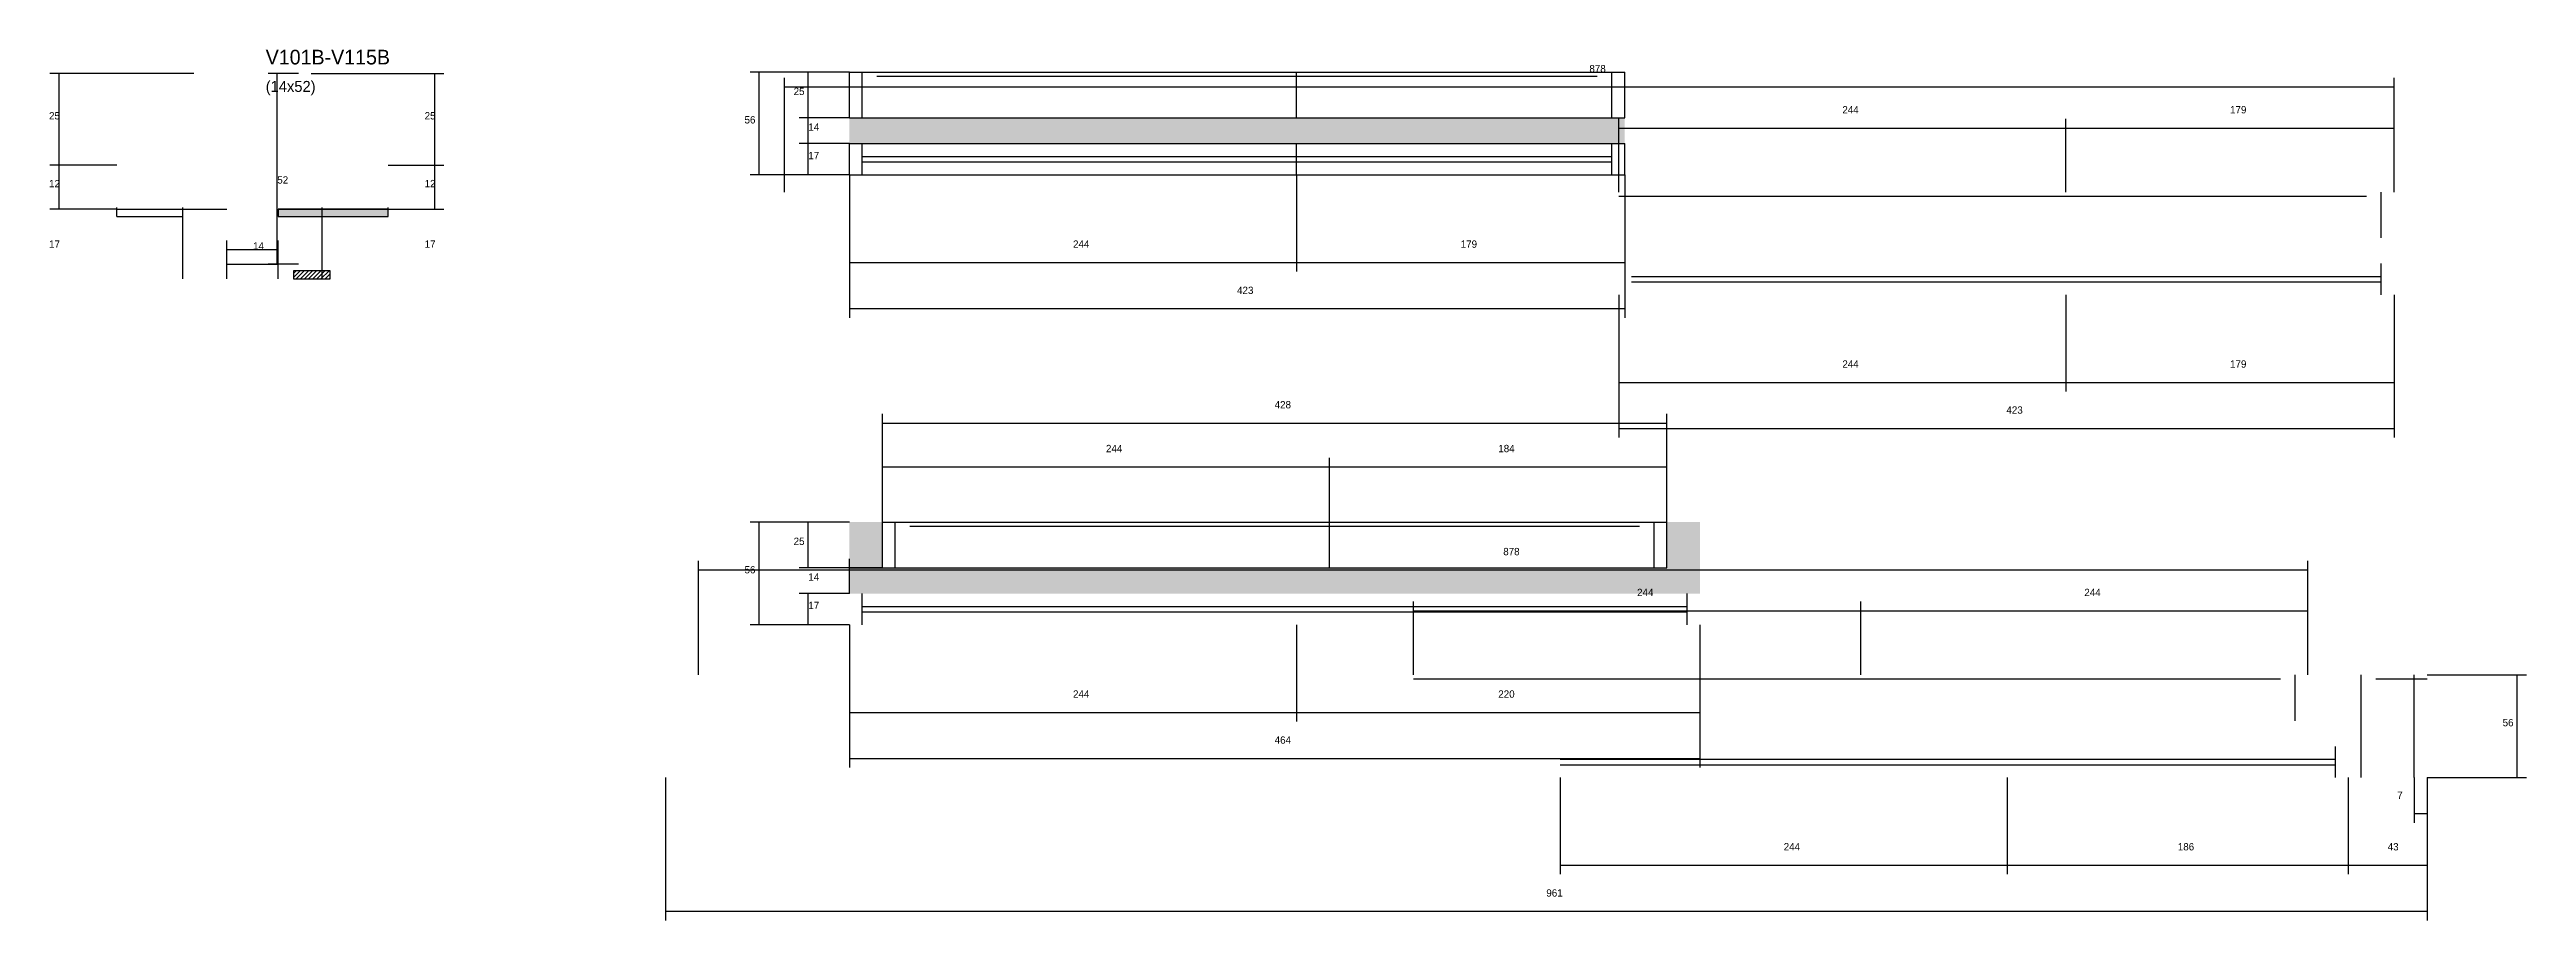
# Model space of a CAD drawing. Header units: metres. Extents: x -2848 to 21926, y -45195 to 1016.
# Drawn here: x 14282 to 15633, y -42262 to -41787 of the extents above; entities that cross this region are included whole.
import ezdxf

# ---------------------------------------------------------------- set-up
doc = ezdxf.new("R2010")
doc.units = ezdxf.units.M
for name, color, linetype in [('COTA', 241, 'Continuous'), ('Cota Seção (2x)', 4, 'Continuous'), ('Hachura', 253, 'Continuous'), ('Madeira', 126, 'Continuous'), ('Painéis', 200, 'Continuous'), ('SARR_2.2x7', 40, 'Continuous'), ('Texto Seção', 7, 'Continuous')]:
    doc.layers.add(name, color=color, linetype=linetype)

msp = doc.modelspace()

# ---------------------------------------------------------------- texts
at = {"layer": 'COTA'}
for s, p in [('878', (15122.1, -41799.3)), ('25', (14688, -41811.7)), ('244', (15260.1, -41821.7)), ('179', (15471.6, -41821.7)), ('25', (14281.8, -41825)), ('25', (14486.7, -41825)), ('56', (14661.2, -41827.2)), ('14', (14696, -41831.2)), ('17', (14696, -41846.7)), ('12', (14281.8, -41862)), ('12', (14486.7, -41862)), ('17', (14281.8, -41895)), ('17', (14486.7, -41895)), ('244', (14840.4, -41895)), ('179', (15051.9, -41895)), ('423', (14929.9, -41920.2)), ('244', (15260.1, -41960.4)), ('179', (15471.6, -41960.4)), ('428', (14950.4, -41982.6)), ('423', (15349.6, -41985.5)), ('244', (14858.4, -42006.5)), ('184', (15072.4, -42006.5)), ('25', (14688, -42057.1)), ('878', (15075.1, -42062.7)), ('56', (14661.2, -42072.6)), ('14', (14696, -42076.6)), ('17', (14696, -42092.1)), ('244', (15148.1, -42085)), ('244', (15392.1, -42085)), ('244', (14840.4, -42140.4)), ('220', (15072.4, -42140.4)), ('56', (15620.3, -42156)), ('464', (14950.4, -42165.5)), ('7', (15562.8, -42195.6)), ('244', (15228.1, -42223.7)), ('186', (15443.1, -42223.7)), ('43', (15557.6, -42223.7)), ('961', (15098.6, -42248.9))]:
    msp.add_text(s, height=4, dxfattribs=at).set_placement(p)
at = {"layer": 'Cota Seção (2x)'}
for s, p in [('52', (14406.3, -41860)), ('14', (14393.1, -41896))]:
    msp.add_text(s, height=4, dxfattribs=at).set_placement(p)
at = {"layer": 'Texto Seção'}
for s, height, p in [('V101B-V115B', 8, (14400, -41795)), ('(14x52)', 6, (14400, -41810))]:
    msp.add_text(s, height=height, dxfattribs=at).set_placement(p)

# ---------------------------------------------------------------- hatches: boundary and pattern name
at = {"layer": 'COTA'}
h = msp.add_hatch(dxfattribs=at)
h.set_pattern_fill('AR-CONC', scale=0.03)
h.paths.add_polyline_path([(14718.4, -41824.2), (14718.4, -41838.2), (15141.4, -41838.2), (15141.4, -41824.2)])
h = msp.add_hatch(dxfattribs=at)
h.set_pattern_fill('AR-CONC', scale=0.03)
h.paths.add_polyline_path([(15164.4, -42069.6), (14736.4, -42069.6), (14736.4, -42044.6), (14718.4, -42044.6), (14718.4, -42083.6), (15182.4, -42083.6), (15182.4, -42044.6), (15164.4, -42044.6)])
at = {"layer": 'Hachura'}
h = msp.add_hatch(color=8, dxfattribs=at)
h.dxf.hatch_style = 1
h.paths.add_polyline_path([(14466.8, -41878), (14466.8, -41874), (14466.8, -41874), (14406.8, -41874), (14406.8, -41874), (14406.8, -41878), (14406.8, -41878), (14466.8, -41878)])
h = msp.add_hatch(dxfattribs=at)
h.set_pattern_fill('ANSI31', scale=0.5)
h.paths.add_polyline_path([(14435.2, -41912), (14435.2, -41907.6), (14435.2, -41907.6), (14415.2, -41907.6), (14415.2, -41907.6), (14415.2, -41912), (14415.2, -41912), (14435.2, -41912)])

# ---------------------------------------------------------------- linework, layer by layer
at = {"layer": 'COTA'}
for p, q in [((14360.8, -41800), (14282.3, -41800)), ((14287.3, -41850), (14287.3, -41800)), ((14424.8, -41800), (14497.2, -41800)), ((14492.2, -41850), (14492.2, -41800)), ((14718.4, -41799.2), (14664.2, -41799.2)), ((14669.2, -41855.2), (14669.2, -41799.2)), ((14683.1, -41864.6), (14683.1, -41802.3)), ((14718.4, -41799.2), (14691, -41799.2)), ((14696, -41824.2), (14696, -41799.2)), ((15561.1, -41864.6), (15561.1, -41802.3)), ((14683.1, -41807.3), (15561.1, -41807.3)), ((14718.4, -41824.2), (14691, -41824.2)), ((14718.4, -41824.2), (14691, -41824.2)), ((14696, -41838.2), (14696, -41824.2)), ((15138.1, -41864.6), (15138.1, -41824.7)), ((15138.1, -41829.7), (15382.1, -41829.7)), ((15382.1, -41864.6), (15382.1, -41824.7)), ((15382.1, -41864.6), (15382.1, -41824.7)), ((15382.1, -41829.7), (15561.1, -41829.7)), ((15561.1, -41864.6), (15561.1, -41824.7)), ((14718.4, -41838.2), (14691, -41838.2)), ((14718.4, -41838.2), (14691, -41838.2)), ((14696, -41855.2), (14696, -41838.2)), ((14318.8, -41850), (14282.3, -41850)), ((14318.8, -41850), (14282.3, -41850)), ((14287.3, -41874), (14287.3, -41850)), ((14466.8, -41850), (14497.2, -41850)), ((14466.8, -41850), (14497.2, -41850)), ((14492.2, -41874), (14492.2, -41850)), ((14718.4, -41855.2), (14664.2, -41855.2)), ((14718.4, -41855.2), (14691, -41855.2)), ((14718.4, -41855.2), (14718.4, -41908)), ((14718.4, -41855.2), (14718.4, -41933.2)), ((14962.4, -41855.2), (14962.4, -41908)), ((14962.4, -41855.2), (14962.4, -41908)), ((15141.4, -41855.2), (15141.4, -41908)), ((15141.4, -41855.2), (15141.4, -41933.2)), ((14318.8, -41874), (14282.3, -41874)), ((14318.8, -41878), (14318.8, -41873)), ((14354.8, -41912), (14354.8, -41873)), ((14430.8, -41912), (14430.8, -41873)), ((14466.8, -41878), (14466.8, -41873)), ((14466.8, -41874), (14497.2, -41874)), ((14318.8, -41878), (14354.8, -41878)), ((14430.8, -41878), (14466.8, -41878)), ((14718.4, -41903), (14962.4, -41903)), ((14962.4, -41903), (15141.4, -41903)), ((14718.4, -41928.2), (15141.4, -41928.2)), ((15138.1, -41920.6), (15138.1, -41973.4)), ((15138.1, -41920.6), (15138.1, -41998.5)), ((15382.1, -41920.6), (15382.1, -41973.4)), ((15382.1, -41920.6), (15382.1, -41973.4)), ((15561.1, -41920.6), (15561.1, -41973.4)), ((15561.1, -41920.6), (15561.1, -41998.5)), ((15138.1, -41968.4), (15382.1, -41968.4)), ((15382.1, -41968.4), (15561.1, -41968.4)), ((14736.4, -42044.6), (14736.4, -41985.6)), ((14736.4, -41990.6), (15164.4, -41990.6)), ((15138.1, -41993.5), (15561.1, -41993.5)), ((15164.4, -42044.6), (15164.4, -41985.6)), ((14736.4, -42044.6), (14736.4, -42009.5)), ((14980.4, -42044.6), (14980.4, -42009.5)), ((14980.4, -42044.6), (14980.4, -42009.5)), ((15164.4, -42044.6), (15164.4, -42009.5)), ((14736.4, -42014.5), (14980.4, -42014.5)), ((14980.4, -42014.5), (15164.4, -42014.5)), ((14718.4, -42044.6), (14664.2, -42044.6)), ((14669.2, -42100.6), (14669.2, -42044.6)), ((14718.4, -42044.6), (14691, -42044.6)), ((14696, -42069.6), (14696, -42044.6)), ((14636.1, -42128), (14636.1, -42065.7)), ((14636.1, -42070.7), (15514.1, -42070.7)), ((14736.4, -42069.6), (14691, -42069.6)), ((14718.4, -42083.6), (14718.4, -42064.6)), ((14718.4, -42069.6), (14736.4, -42069.6)), ((14736.4, -42069.6), (14736.4, -42064.6)), ((15514.1, -42128), (15514.1, -42065.7)), ((14718.4, -42083.6), (14691, -42083.6)), ((14696, -42100.6), (14696, -42083.6)), ((15026.1, -42128), (15026.1, -42088)), ((15270.1, -42128), (15270.1, -42088)), ((15270.1, -42128), (15270.1, -42088)), ((15514.1, -42128), (15514.1, -42088)), ((14718.4, -42100.6), (14664.2, -42100.6)), ((14718.4, -42100.6), (14691, -42100.6)), ((14718.4, -42100.6), (14718.4, -42153.4)), ((14718.4, -42100.6), (14718.4, -42178.5)), ((14962.4, -42100.6), (14962.4, -42153.4)), ((14962.4, -42100.6), (14962.4, -42153.4)), ((15026.1, -42093), (15270.1, -42093)), ((15182.4, -42100.6), (15182.4, -42153.4)), ((15182.4, -42100.6), (15182.4, -42178.5)), ((15270.1, -42093), (15514.1, -42093)), ((15579.1, -42128), (15633.3, -42128)), ((15628.3, -42184), (15628.3, -42128)), ((14718.4, -42148.4), (14962.4, -42148.4)), ((14962.4, -42148.4), (15182.4, -42148.4)), ((14618.1, -42184), (14618.1, -42261.9)), ((14718.4, -42173.5), (15182.4, -42173.5)), ((15106.1, -42184), (15106.1, -42236.7)), ((15350.1, -42184), (15350.1, -42236.7)), ((15350.1, -42184), (15350.1, -42236.7)), ((15536.1, -42184), (15536.1, -42236.7)), ((15536.1, -42184), (15536.1, -42236.7)), ((15572.1, -42184), (15572.1, -42208.6)), ((15579.1, -42184), (15633.3, -42184)), ((15579.1, -42184), (15579.1, -42261.9)), ((15579.1, -42184), (15579.1, -42208.6)), ((15579.1, -42184), (15579.1, -42236.7)), ((15572.1, -42203.6), (15579.1, -42203.6)), ((15106.1, -42231.7), (15350.1, -42231.7)), ((15350.1, -42231.7), (15536.1, -42231.7)), ((15536.1, -42231.7), (15579.1, -42231.7)), ((14618.1, -42256.9), (15579.1, -42256.9))]:
    msp.add_line(p, q, dxfattribs=at)
at = {"layer": 'Cota Seção (2x)'}
for p, q in [((14417.8, -41800), (14401.3, -41800)), ((14406.3, -41904), (14406.3, -41800)), ((14378.8, -41912), (14378.8, -41891)), ((14378.8, -41896), (14406.8, -41896)), ((14406.8, -41912), (14406.8, -41891)), ((14417.8, -41904), (14401.3, -41904))]:
    msp.add_line(p, q, dxfattribs=at)
at = {"layer": 'Madeira'}
msp.add_lwpolyline([(14435.2, -41912), (14435.2, -41907.6), (14415.2, -41907.6), (14415.2, -41912)], close=True, dxfattribs=at)
at = {"layer": 'Painéis'}
for p, q in [((14718.4, -41799.2), (15141.4, -41799.2)), ((14718.4, -41824.2), (14718.4, -41799.2)), ((14962.4, -41824.2), (14962.4, -41799.2)), ((15141.4, -41824.2), (15141.4, -41799.2)), ((14718.4, -41824.2), (15141.4, -41824.2)), ((14718.4, -41838.2), (15141.4, -41838.2)), ((14718.4, -41855.2), (14718.4, -41838.2)), ((14962.4, -41855.2), (14962.4, -41838.2)), ((15141.4, -41855.2), (15141.4, -41838.2)), ((14718.4, -41855.2), (15141.4, -41855.2)), ((14318.8, -41874), (14378.8, -41874)), ((14406.8, -41874), (14466.8, -41874)), ((14378.8, -41904), (14406.8, -41904)), ((14736.4, -42044.6), (15164.4, -42044.6)), ((14736.4, -42069.6), (14736.4, -42044.6)), ((14980.4, -42069.6), (14980.4, -42044.6)), ((15164.4, -42069.6), (15164.4, -42044.6)), ((14736.4, -42069.6), (15164.4, -42069.6))]:
    msp.add_line(p, q, dxfattribs=at)
msp.add_lwpolyline([(14466.8, -41878), (14466.8, -41874), (14406.8, -41874), (14406.8, -41878)], close=True, dxfattribs=at)
at = {"layer": 'SARR_2.2x7'}
for p, q in [((14725.4, -41824.2), (14725.4, -41799.2)), ((14733.4, -41801.4), (14962.4, -41801.4)), ((14962.4, -41801.4), (15126.4, -41801.4)), ((15134.4, -41824.2), (15134.4, -41799.2)), ((14725.4, -41855.2), (14725.4, -41838.2)), ((14725.4, -41845.2), (14962.4, -41845.2)), ((14962.4, -41845.2), (15134.4, -41845.2)), ((15134.4, -41855.2), (15134.4, -41838.2)), ((14725.4, -41848.2), (14962.4, -41848.2)), ((14962.4, -41848.2), (15134.4, -41848.2)), ((15138.1, -41866.8), (15382.1, -41866.8)), ((15382.1, -41866.8), (15546.1, -41866.8)), ((15554.1, -41889.6), (15554.1, -41864.6)), ((15145.1, -41910.6), (15382.1, -41910.6)), ((15145.1, -41913.6), (15382.1, -41913.6)), ((15382.1, -41910.6), (15554.1, -41910.6)), ((15382.1, -41913.6), (15554.1, -41913.6)), ((15554.1, -41920.6), (15554.1, -41903.6)), ((14743.4, -42069.6), (14743.4, -42044.6)), ((14751.4, -42046.8), (14980.4, -42046.8)), ((14980.4, -42046.8), (15149.4, -42046.8)), ((15157.4, -42069.6), (15157.4, -42044.6)), ((14725.4, -42100.6), (14725.4, -42083.6)), ((14725.4, -42090.6), (14962.4, -42090.6)), ((14962.4, -42090.6), (15175.4, -42090.6)), ((15175.4, -42100.6), (15175.4, -42083.6)), ((14725.4, -42093.6), (14962.4, -42093.6)), ((14962.4, -42093.6), (15175.4, -42093.6)), ((15026.1, -42130.2), (15270.1, -42130.2)), ((15270.1, -42130.2), (15499.1, -42130.2)), ((15507.1, -42153), (15507.1, -42128)), ((15543.1, -42184), (15543.1, -42128)), ((15551.1, -42130.2), (15579.1, -42130.2)), ((15572.1, -42184), (15572.1, -42128)), ((15529.1, -42184), (15529.1, -42167)), ((15106.1, -42174), (15350.1, -42174)), ((15106.1, -42177), (15350.1, -42177)), ((15350.1, -42174), (15529.1, -42174)), ((15350.1, -42177), (15529.1, -42177))]:
    msp.add_line(p, q, dxfattribs=at)

msp.set_redraw_order([(e.dxf.handle, doc.entitydb.next_handle()) for e in msp.query("TEXT MTEXT ATTDEF DIMENSION ARC_DIMENSION")])  # texts and dimensions are drawn at this point

doc.saveas('drawing.dxf')
